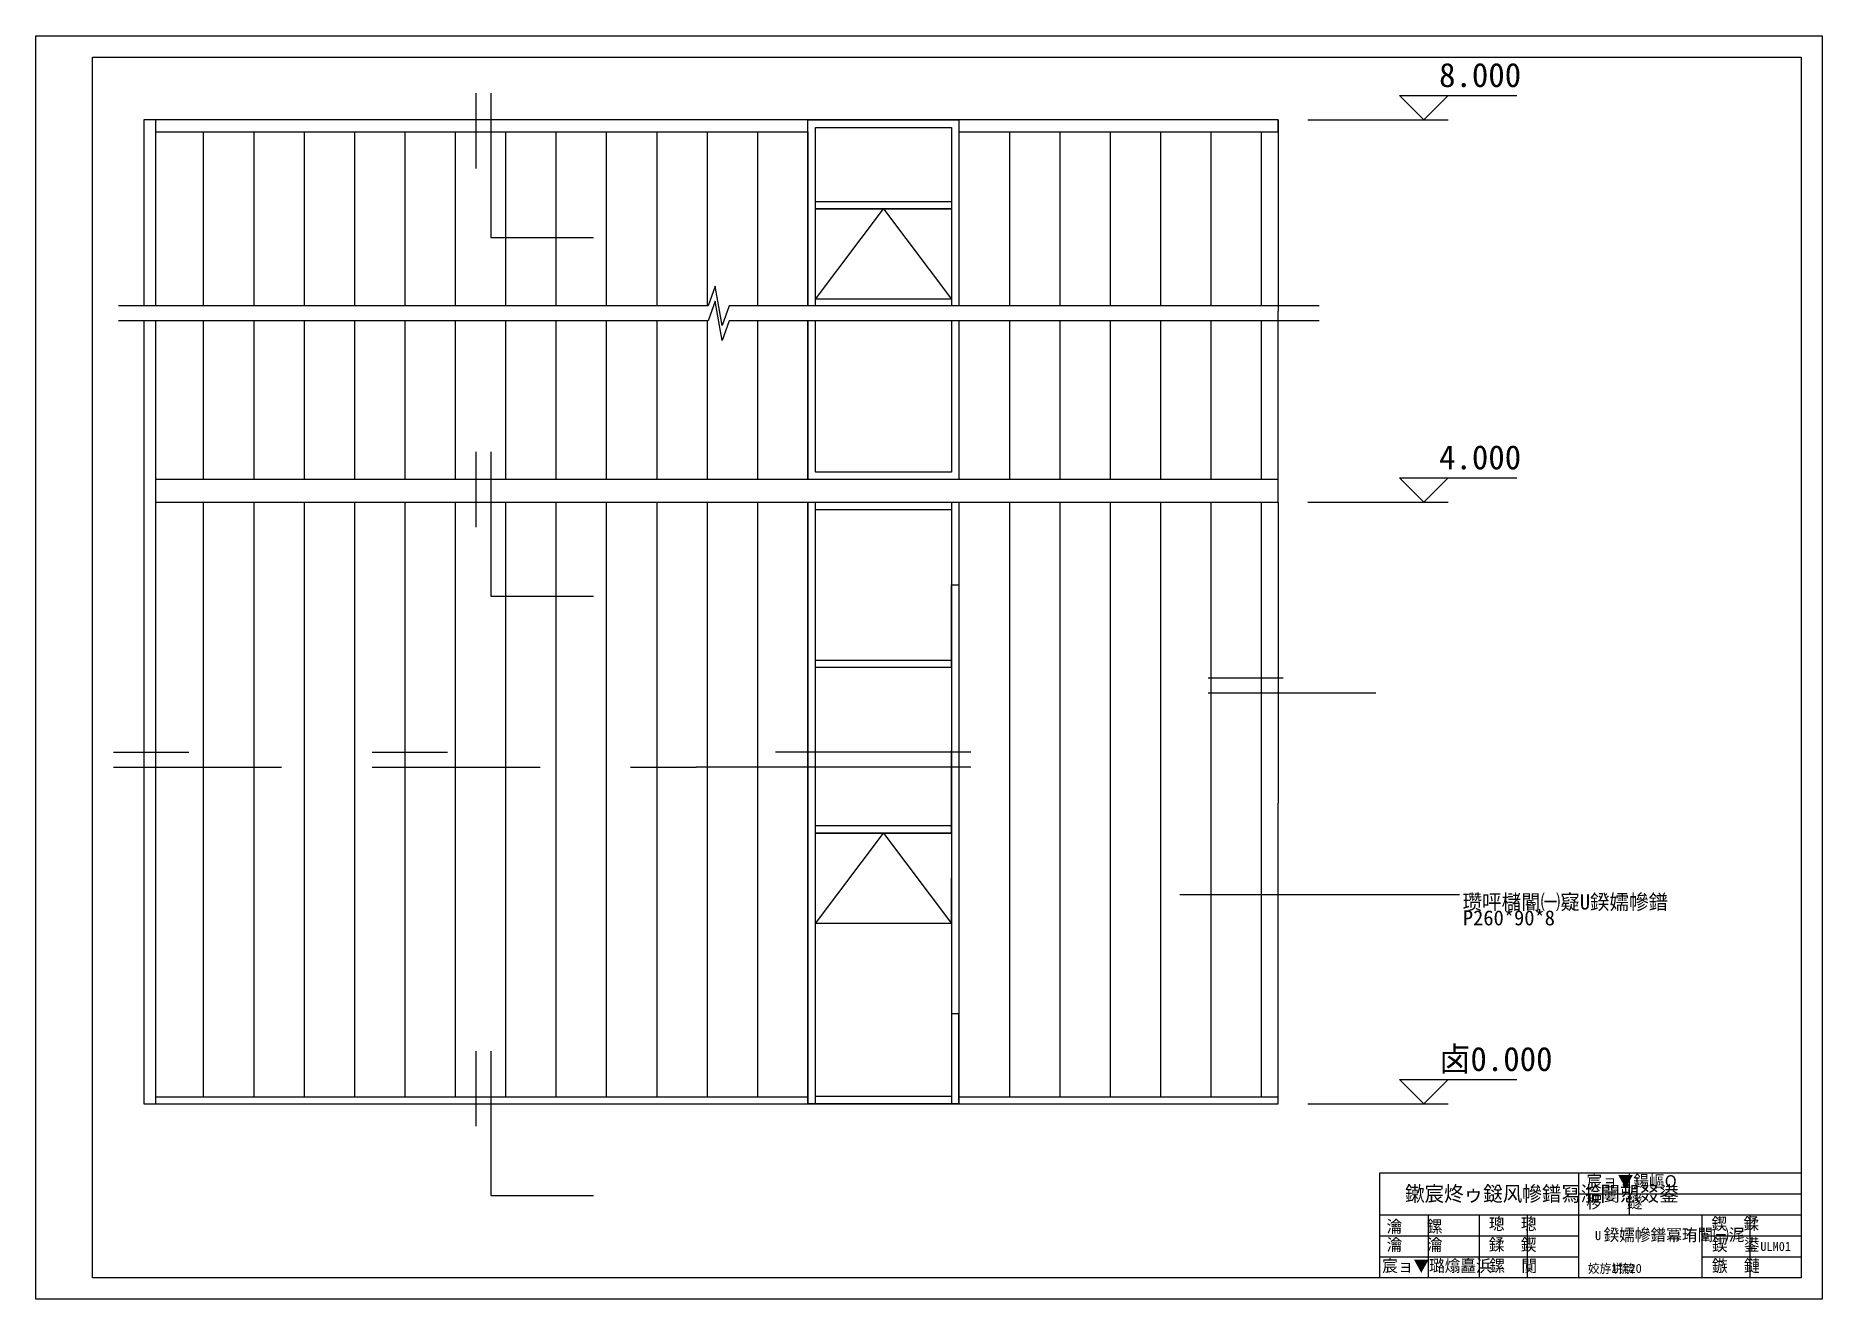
# Model space of a CAD drawing. Header units: metres. Extents: x -1248372 to 1254666, y -4709 to 22932.
# Drawn here: x 1226609 to 1238489, y 14532 to 22932 of the extents above; entities that cross this region are included whole.
import ezdxf

# ---------------------------------------------------------------- set-up
doc = ezdxf.new("R2010")
doc.units = ezdxf.units.M
for name, color, linetype in [('AXIS', 3, 'Continuous'), ('DIM_ELEV', 3, 'Continuous'), ('DIM_SYMB', 3, 'Continuous'), ('FRAME', 1, 'Continuous'), ('PUB_TEXT', 7, 'Continuous'), ('TEXT', 254, 'Continuous'), ('TK', 128, 'Continuous'), ('u鐜荤拑', 113, 'Continuous')]:
    doc.layers.add(name, color=color, linetype=linetype)
doc.dimstyles.get("Standard").update_dxf_attribs({"dimtxt": 2.5, "dimasz": 2.5, "dimexe": 1.25, "dimexo": 0.625, "dimtad": 1, "dimcen": 2.5, "dimazin": 3, "dimtfac": 1, "dimtmove": 0, "dimatfit": 3})

msp = doc.modelspace()

# ---------------------------------------------------------------- texts
at = {"layer": 'PUB_TEXT'}
for s, p in [('8.000', (1235940.51, 22591)), ('4.000', (1235940.51, 20049.57)), ('卤0.000', (1235940.51, 16049.57))]:
    msp.add_text(s, height=160.45, dxfattribs=at).set_placement(p)
at = {"layer": 'TEXT'}
for s, height, p in [('宸ョ▼鍚嶇О', 80, (1236920.38, 15277.09)), ('椤   鐩', 80, (1236920.38, 15137.07)), ('瀹   鏍', 80, (1235591.62, 14975.69)), ('璁  璁', 80, (1236271.53, 14994.62)), ('鍥  鍒', 80, (1237751.94, 14994.62)), ('瀹   瀹', 80, (1235591.62, 14854.6)), ('鍒  鍥', 80, (1236271.53, 14854.6)), ('鍥  鍙', 80, (1237754.98, 14854.6)), ('宸ョ▼璐熻矗浜', 80, (1235562.2, 14714.59)), ('鏍  闃', 80, (1236274.97, 14714.59)), ('姣斿垪锛', 60, (1236930.43, 14707.32)), ('1锛20', 60, (1237088.05, 14707.32)), ('鏃  鏈', 80, (1237755.38, 14714.59))]:
    msp.add_text(s, height=height, dxfattribs=at).set_placement(p)
at = {"layer": 'TK'}
for s, height, p in [('鏉宸炵ゥ鎹风幓鐠冩湁闄愬叕鍙', 100, (1235714.08, 15183.58)), ('U', 60, (1236977.38, 14925.37)), ('鍨嬬幓鐠冪珛闈㈠浘', 80, (1237034.99, 14920.07)), ('ULM01', 60, (1238076.75, 14853.54))]:
    msp.add_text(s, height=height, dxfattribs=at).set_placement(p)
at = {"layer": 'u鐜荤拑'}
msp.add_text('P260*90*8', height=100, dxfattribs=at).set_placement((1236098.81, 17017.92))
at = {"layer": 'u鐜荤拑', "insert": (1236096.17, 17223.14), "char_height": 100, "attachment_point": 1}
msp.add_mtext('瓒呯櫧閽㈠寲U鍨嬬幓鐠', dxfattribs=at)

# ---------------------------------------------------------------- blocks, each defined once
blk = doc.blocks.new('A$C04966D5E')
at = {"color": 5}
blk.add_line((0, 0), (12.7, 0), dxfattribs=at)
blk = doc.blocks.new('_CLOSEDFILLED')
at = {"color": 0, "linetype": 'BYBLOCK'}
blk.add_solid([(-1, 0), (0, 0), (-1, 0)], dxfattribs=at)
blk = doc.blocks.new('*D18')
for p, q in [((1232697.95, 17031.2), (1232697.95, 16431.2)), ((1232698.2, 16431.2), (1232721.95, 16431.2)), ((1232723.95, 16431.2), (1232747.7, 16431.2)), ((1232747.95, 15831.2), (1232747.95, 16431.2))]:
    blk.add_line(p, q)
at = {"layer": 'Defpoints'}
for p in [(1232697.95, 17031.2), (1232697.95, 16431.2), (1232747.95, 15831.2)]:
    blk.add_point(p, dxfattribs=at)
at = {"layer": 'u鐜荤拑', "xscale": 0.25, "yscale": 0.25, "rotation": 180}
blk.add_blockref('_CLOSEDFILLED', (1232697.95, 16431.2), dxfattribs=at)
at = {"layer": 'u鐜荤拑', "xscale": 0.25, "yscale": 0.25}
blk.add_blockref('_CLOSEDFILLED', (1232747.95, 16431.2), dxfattribs=at)
at = {"layer": 'u鐜荤拑', "insert": (1232722.95, 16431.2), "char_height": 1, "attachment_point": 5}
blk.add_mtext('50', dxfattribs=at)
blk = doc.blocks.new('*D19')
for p, q in [((1232697.95, 17631.2), (1232697.95, 17331.2)), ((1232697.7, 17331.2), (1232697.45, 17331.2)), ((1232697.95, 17031.2), (1232697.95, 17331.2)), ((1232697.95, 17331.2), (1232697.95, 17331.2)), ((1232698.2, 17331.2), (1232698.45, 17331.2))]:
    blk.add_line(p, q)
at = {"layer": 'Defpoints'}
for p in [(1232697.95, 17631.2), (1232697.95, 17331.2), (1232697.95, 17031.2)]:
    blk.add_point(p, dxfattribs=at)
at = {"layer": 'u鐜荤拑', "xscale": 0.25, "yscale": 0.25}
blk.add_blockref('_CLOSEDFILLED', (1232697.95, 17331.2), dxfattribs=at)
at = {"layer": 'u鐜荤拑', "xscale": 0.25, "yscale": 0.25, "rotation": 180}
blk.add_blockref('_CLOSEDFILLED', (1232697.95, 17331.2), dxfattribs=at)
at = {"layer": 'u鐜荤拑', "insert": (1232697.95, 17332.325), "char_height": 1, "attachment_point": 5}
blk.add_mtext('0', dxfattribs=at)
blk = doc.blocks.new('*D20')
for p, q in [((1232697.95, 18731.2), (1232697.95, 18181.2)), ((1232697.7, 18181.2), (1232697.45, 18181.2)), ((1232697.95, 17631.2), (1232697.95, 18181.2)), ((1232697.95, 18181.2), (1232697.95, 18181.2)), ((1232698.2, 18181.2), (1232698.45, 18181.2))]:
    blk.add_line(p, q)
at = {"layer": 'Defpoints'}
for p in [(1232697.95, 18731.2), (1232697.95, 18181.2), (1232697.95, 17631.2)]:
    blk.add_point(p, dxfattribs=at)
at = {"layer": 'u鐜荤拑', "xscale": 0.25, "yscale": 0.25}
blk.add_blockref('_CLOSEDFILLED', (1232697.95, 18181.2), dxfattribs=at)
at = {"layer": 'u鐜荤拑', "xscale": 0.25, "yscale": 0.25, "rotation": 180}
blk.add_blockref('_CLOSEDFILLED', (1232697.95, 18181.2), dxfattribs=at)
at = {"layer": 'u鐜荤拑', "insert": (1232697.95, 18182.325), "char_height": 1, "attachment_point": 5}
blk.add_mtext('0', dxfattribs=at)
blk = doc.blocks.new('*D21')
for p, q in [((1232747.95, 19831.2), (1232747.95, 19281.2)), ((1232697.95, 18731.2), (1232697.95, 19281.2)), ((1232698.2, 19281.2), (1232721.95, 19281.2)), ((1232723.95, 19281.2), (1232747.7, 19281.2))]:
    blk.add_line(p, q)
at = {"layer": 'Defpoints'}
for p in [(1232747.95, 19831.2), (1232697.95, 19281.2), (1232697.95, 18731.2)]:
    blk.add_point(p, dxfattribs=at)
at = {"layer": 'u鐜荤拑', "xscale": 0.25, "yscale": 0.25, "rotation": 180}
blk.add_blockref('_CLOSEDFILLED', (1232697.95, 19281.2), dxfattribs=at)
at = {"layer": 'u鐜荤拑', "xscale": 0.25, "yscale": 0.25}
blk.add_blockref('_CLOSEDFILLED', (1232747.95, 19281.2), dxfattribs=at)
at = {"layer": 'u鐜荤拑', "insert": (1232722.95, 19281.2), "char_height": 1, "attachment_point": 5}
blk.add_mtext('50', dxfattribs=at)
blk = doc.blocks.new('*D22')
for p, q in [((1234871.08, 19831.2), (1234871.08, 17831.2)), ((1234870.83, 17831.2), (1234870.58, 17831.2)), ((1234871.08, 15831.2), (1234871.08, 17831.2)), ((1234871.08, 17831.2), (1234871.08, 17831.2)), ((1234871.33, 17831.2), (1234871.58, 17831.2))]:
    blk.add_line(p, q)
at = {"layer": 'Defpoints'}
for p in [(1234871.08, 19831.2), (1234871.08, 17831.2), (1234871.08, 15831.2)]:
    blk.add_point(p, dxfattribs=at)
at = {"layer": 'u鐜荤拑', "xscale": 0.25, "yscale": 0.25}
blk.add_blockref('_CLOSEDFILLED', (1234871.08, 17831.2), dxfattribs=at)
at = {"layer": 'u鐜荤拑', "xscale": 0.25, "yscale": 0.25, "rotation": 180}
blk.add_blockref('_CLOSEDFILLED', (1234871.08, 17831.2), dxfattribs=at)
at = {"layer": 'u鐜荤拑', "insert": (1234871.08, 17832.325), "char_height": 1, "attachment_point": 5}
blk.add_mtext('0', dxfattribs=at)
blk = doc.blocks.new('*D23')
for p, q in [((1234871.08, 22372.63), (1234871.08, 21101.92)), ((1234870.83, 21101.92), (1234870.58, 21101.92)), ((1234871.08, 19831.2), (1234871.08, 21101.92)), ((1234871.08, 21101.92), (1234871.08, 21101.92)), ((1234871.33, 21101.92), (1234871.58, 21101.92))]:
    blk.add_line(p, q)
at = {"layer": 'Defpoints'}
for p in [(1234871.08, 22372.63), (1234871.08, 21101.92), (1234871.08, 19831.2)]:
    blk.add_point(p, dxfattribs=at)
at = {"layer": 'u鐜荤拑', "xscale": 0.25, "yscale": 0.25}
blk.add_blockref('_CLOSEDFILLED', (1234871.08, 21101.92), dxfattribs=at)
at = {"layer": 'u鐜荤拑', "xscale": 0.25, "yscale": 0.25, "rotation": 180}
blk.add_blockref('_CLOSEDFILLED', (1234871.08, 21101.92), dxfattribs=at)
at = {"layer": 'u鐜荤拑', "insert": (1234871.08, 21103.045), "char_height": 1, "attachment_point": 5}
blk.add_mtext('4000', dxfattribs=at)

# ---------------------------------------------------------------- dimensions: what is measured, and where the dimension line sits
at = {"layer": 'u鐜荤拑'}
dim = msp.add_linear_dim(base=(1234871.08, 21101.92), p1=(1234871.08, 19831.2), p2=(1234871.08, 22372.63), text='4000', dimstyle='Standard', dxfattribs=at)
dim.commit()
dim.dimension.update_dxf_attribs({"geometry": '*D23', "text_midpoint": (1234871.08, 21103.045)})
for base, p1, p2, picture, middle in [((1232697.95, 19281.2), (1232697.95, 18731.2), (1232747.95, 19831.2), '*D21', (1232722.95, 19281.2)), ((1234871.08, 17831.2), (1234871.08, 15831.2), (1234871.08, 19831.2), '*D22', (1234871.08, 17832.325)), ((1232697.95, 18181.2), (1232697.95, 17631.2), (1232697.95, 18731.2), '*D20', (1232697.95, 18182.325)), ((1232697.95, 17331.2), (1232697.95, 17031.2), (1232697.95, 17631.2), '*D19', (1232697.95, 17332.325)), ((1232697.95, 16431.2), (1232697.95, 17031.2), (1232747.95, 15831.2), '*D18', (1232722.95, 16431.2))]:
    dim = msp.add_linear_dim(base=base, p1=p1, p2=p2, dimstyle='Standard', dxfattribs=at)
    dim.commit()
    dim.dimension.update_dxf_attribs({"geometry": picture, "text_midpoint": middle})

# ---------------------------------------------------------------- linework, layer by layer
msp.add_lwpolyline([(1226986.8, 22790.7), (1238347.21, 22790.7), (1238347.21, 14673.52), (1226986.8, 14673.52)], close=True)
msp.add_lwpolyline([(1235546.93, 14673.52), (1235546.93, 15373.59), (1238347.21, 15373.59)])
at = {"layer": 'DIM_ELEV'}
for p, q in [((1235838.49, 22372.63), (1235676.69, 22534.43)), ((1235676.69, 22534.43), (1236458.26, 22534.43)), ((1235838.49, 22372.63), (1236000.28, 22534.43)), ((1235068.15, 22372.63), (1236000.28, 22372.63)), ((1235838.49, 19831.2), (1235676.69, 19993)), ((1235676.69, 19993), (1236458.26, 19993)), ((1235838.49, 19831.2), (1236000.28, 19993)), ((1235068.15, 19831.2), (1236000.28, 19831.2)), ((1235838.49, 15831.2), (1235676.69, 15993)), ((1235676.69, 15993), (1236458.26, 15993)), ((1235838.49, 15831.2), (1236000.28, 15993)), ((1235068.15, 15831.2), (1236000.28, 15831.2))]:
    msp.add_line(p, q, dxfattribs=at)
at = {"layer": 'DIM_SYMB'}
for points in [[(1235142.42, 21136.92), (1231220.85, 21136.92), (1231173.08, 21005.67), (1231126.8, 21268.17), (1231080.23, 21136.92), (1227158.65, 21136.92)], [(1235142.42, 21036.92), (1231220.85, 21036.92), (1231173.08, 20905.67), (1231126.8, 21168.17), (1231080.23, 21036.92), (1227158.65, 21036.92)]]:
    msp.add_lwpolyline(points, dxfattribs=at)
at = {"layer": 'FRAME'}
for p, q in [((1236867.06, 15373.59), (1236867.06, 14673.52)), ((1237207.09, 15093.57), (1237207.09, 15373.59)), ((1236867.06, 15233.58), (1238347.21, 15233.58)), ((1235546.93, 15093.57), (1238347.21, 15093.57)), ((1235866.96, 15093.57), (1235866.96, 14673.52)), ((1236207, 15093.57), (1236207, 14673.52)), ((1236527.03, 15093.57), (1236527.03, 14673.52)), ((1237687.14, 15093.57), (1237687.14, 14673.52)), ((1238007.44, 15093.57), (1238007.44, 14673.52)), ((1235546.93, 14953.55), (1236867.06, 14953.55)), ((1237687.14, 14953.55), (1238347.21, 14953.55)), ((1235546.93, 14813.54), (1236867.06, 14813.54)), ((1237687.14, 14813.54), (1238347.21, 14813.54))]:
    msp.add_line(p, q, dxfattribs=at)
msp.add_lwpolyline([(1226608.63, 22932.11), (1238488.61, 22932.11), (1238488.61, 14532.12), (1226608.63, 14532.12)], close=True, dxfattribs=at)
at = {"layer": 'u鐜荤拑'}
for p, q in [((1227722.95, 22292.63), (1227722.95, 21136.92)), ((1228057.95, 22292.63), (1228057.95, 21136.92)), ((1228392.95, 22292.63), (1228392.95, 21136.92)), ((1228727.95, 22292.63), (1228727.95, 21136.92)), ((1229062.95, 22292.63), (1229062.95, 21136.92)), ((1229397.95, 22292.63), (1229397.95, 21136.92)), ((1229732.95, 22292.63), (1229732.95, 21136.92)), ((1230067.95, 22292.63), (1230067.95, 21136.92)), ((1230402.95, 22292.63), (1230402.95, 21136.92)), ((1230737.95, 22292.63), (1230737.95, 21136.92)), ((1231072.95, 22292.63), (1231072.95, 21136.92)), ((1231407.95, 22292.63), (1231407.95, 21136.92)), ((1231742.95, 22292.63), (1231742.95, 21136.92)), ((1232747.95, 22292.63), (1232747.95, 21136.92)), ((1233082.95, 22292.63), (1233082.95, 21136.92)), ((1233417.95, 22292.63), (1233417.95, 21136.92)), ((1233752.95, 22292.63), (1233752.95, 21136.92)), ((1234087.95, 22292.63), (1234087.95, 21136.92)), ((1234422.95, 22292.63), (1234422.95, 21136.92)), ((1234757.95, 22292.63), (1234757.95, 21136.92)), ((1227722.95, 21036.92), (1227722.95, 19981.2)), ((1228057.95, 21036.92), (1228057.95, 19981.2)), ((1228392.95, 21036.92), (1228392.95, 19981.2)), ((1228727.95, 21036.92), (1228727.95, 19981.2)), ((1229062.95, 21036.92), (1229062.95, 19981.2)), ((1229397.95, 21036.92), (1229397.95, 19981.2)), ((1229732.95, 21036.92), (1229732.95, 19981.2)), ((1230067.95, 21036.92), (1230067.95, 19981.2)), ((1230402.95, 21036.92), (1230402.95, 19981.2)), ((1230737.95, 21036.92), (1230737.95, 19981.2)), ((1231072.95, 21036.92), (1231072.95, 19981.2)), ((1231407.95, 21036.92), (1231407.95, 19981.2)), ((1231742.95, 21036.92), (1231742.95, 19981.2)), ((1232747.95, 21036.92), (1232747.95, 19981.2)), ((1233082.95, 21036.92), (1233082.95, 19981.2)), ((1233417.95, 21036.92), (1233417.95, 19981.2)), ((1233752.95, 21036.92), (1233752.95, 19981.2)), ((1234087.95, 21036.92), (1234087.95, 19981.2)), ((1234422.95, 21036.92), (1234422.95, 19981.2)), ((1234757.95, 21036.92), (1234757.95, 19981.2)), ((1227722.95, 19831.2), (1227722.95, 15876.2)), ((1228057.95, 19831.2), (1228057.95, 15876.2)), ((1228392.95, 19831.2), (1228392.95, 15876.2)), ((1228727.95, 19831.2), (1228727.95, 15876.2)), ((1229062.95, 19831.2), (1229062.95, 15876.2)), ((1229397.95, 19831.2), (1229397.95, 15876.2)), ((1229732.95, 19831.2), (1229732.95, 15876.2)), ((1230067.95, 19831.2), (1230067.95, 15876.2)), ((1230402.95, 19831.2), (1230402.95, 15876.2)), ((1230737.95, 19831.2), (1230737.95, 15876.2)), ((1231072.95, 19831.2), (1231072.95, 15876.2)), ((1231407.95, 19831.2), (1231407.95, 15876.2)), ((1231742.95, 19831.2), (1231742.95, 15831.2)), ((1232747.95, 19831.2), (1232747.95, 15831.2)), ((1233082.95, 19831.2), (1233082.95, 15876.2)), ((1233417.95, 19831.2), (1233417.95, 15876.2)), ((1233752.95, 19831.2), (1233752.95, 15876.2)), ((1234087.95, 19831.2), (1234087.95, 15876.2)), ((1234422.95, 19831.2), (1234422.95, 15876.2)), ((1234757.95, 19831.2), (1234757.95, 15876.2))]:
    msp.add_line(p, q, dxfattribs=at)
for points in [[(1229535.24, 22549.84), (1229535.24, 22049.84)], [(1229635.24, 22549.84), (1229635.24, 21590.2), (1229882.69, 21590.2)], [(1227327.95, 22372.63), (1227327.95, 21136.92)], [(1232747.95, 22292.63), (1234871.08, 22292.63), (1234871.08, 22372.63), (1227327.95, 22372.63)], [(1227407.95, 21136.92), (1227407.95, 22372.63)], [(1231742.95, 21136.92), (1231742.95, 22372.63), (1232747.95, 22372.63), (1232747.95, 21136.92)], [(1227407.95, 22292.63), (1231742.95, 22292.63)], [(1231792.95, 21136.92), (1231792.95, 22322.63), (1232697.95, 22322.63), (1232697.95, 21136.92)], [(1231792.95, 21181.2), (1231792.95, 21781.2), (1232697.95, 21781.2), (1232697.95, 21181.2), (1231792.95, 21181.2), (1232245.45, 21781.2), (1232697.95, 21181.2)], [(1227327.95, 21036.92), (1227327.95, 15831.2), (1227407.95, 15831.2), (1227407.95, 21036.92)], [(1232747.95, 21036.92), (1232747.95, 19981.2), (1231742.95, 19981.2), (1231742.95, 21036.92)], [(1232697.95, 21036.92), (1232697.95, 20031.2), (1231792.95, 20031.2), (1231792.95, 21036.92)], [(1229535.24, 20165.57), (1229535.24, 19665.57)], [(1229635.24, 20165.57), (1229635.24, 19205.92), (1229882.69, 19205.92)], [(1227407.95, 19831.2), (1234871.08, 19831.2), (1234871.08, 19981.2), (1227407.95, 19981.2)], [(1234404.34, 18664.47), (1234904.34, 18664.47)], [(1234404.34, 18564.47), (1235082.8, 18564.47), (1235082.8, 18564.47)], [(1227126.43, 18169.66), (1227626.43, 18169.66)], [(1227126.43, 18069.66), (1227804.89, 18069.66), (1227804.89, 18069.66)], [(1228846.32, 18169.66), (1229346.32, 18169.66)], [(1228846.32, 18069.66), (1229524.78, 18069.66), (1229524.78, 18069.66)], [(1232827.59, 18069.66), (1230999.67, 18069.66), (1230999.67, 18069.66)], [(1232827.59, 18169.66), (1231527.59, 18169.66)], [(1231792.95, 17031.2), (1231792.95, 17631.2), (1232697.95, 17631.2), (1232697.95, 17031.2), (1231792.95, 17031.2), (1232245.45, 17631.2), (1232697.95, 17031.2)], [(1229535.24, 16182.47), (1229535.24, 15682.47)], [(1229635.24, 16182.47), (1229635.24, 15222.83), (1229882.69, 15222.83)], [(1227327.95, 15831.2), (1234871.08, 15831.2), (1234871.08, 15876.2), (1232747.95, 15876.2)], [(1231742.95, 15876.2), (1227407.95, 15876.2)]]:
    msp.add_lwpolyline(points, dxfattribs=at)
for points in [[(1231792.95, 21831.2), (1232697.95, 21831.2), (1232697.95, 21781.2), (1231792.95, 21781.2)], [(1231742.95, 19831.2), (1232747.95, 19831.2), (1232747.95, 15831.2), (1231742.95, 15831.2)], [(1231792.95, 19831.2), (1232697.95, 19831.2), (1232697.95, 15831.2), (1231792.95, 15831.2)], [(1231792.95, 19831.2), (1232697.95, 19831.2), (1232697.95, 19781.2), (1231792.95, 19781.2)], [(1231792.95, 18781.2), (1232697.95, 18781.2), (1232697.95, 18731.2), (1231792.95, 18731.2)], [(1231792.95, 17681.2), (1232697.95, 17681.2), (1232697.95, 17631.2), (1231792.95, 17631.2)], [(1231792.95, 15881.2), (1232697.95, 15881.2), (1232697.95, 15831.2), (1231792.95, 15831.2)]]:
    msp.add_lwpolyline(points, close=True, dxfattribs=at)

# ---------------------------------------------------------------- block references
at = {"layer": 'AXIS', "xscale": 34.31, "yscale": 34.31, "zscale": 34.31}
for p in [(1229882.69, 21590.2), (1229882.69, 19205.92), (1235084.52, 18564.47), (1227806.61, 18069.66), (1229526.5, 18069.66), (1230563.88, 18069.66), (1229882.69, 15222.83)]:
    msp.add_blockref('A$C04966D5E', p, dxfattribs=at)

msp.set_redraw_order([(e.dxf.handle, doc.entitydb.next_handle()) for e in msp.query("TEXT MTEXT ATTDEF DIMENSION ARC_DIMENSION")])  # texts and dimensions are drawn at this point

# ---------------------------------------------------------------- leaders
at = {"layer": 'u鐜荤拑'}
msp.add_leader([(1234216.66, 17223.14), (1236076.17, 17223.14)], dimstyle='Standard', dxfattribs=at)

doc.saveas('drawing.dxf')
